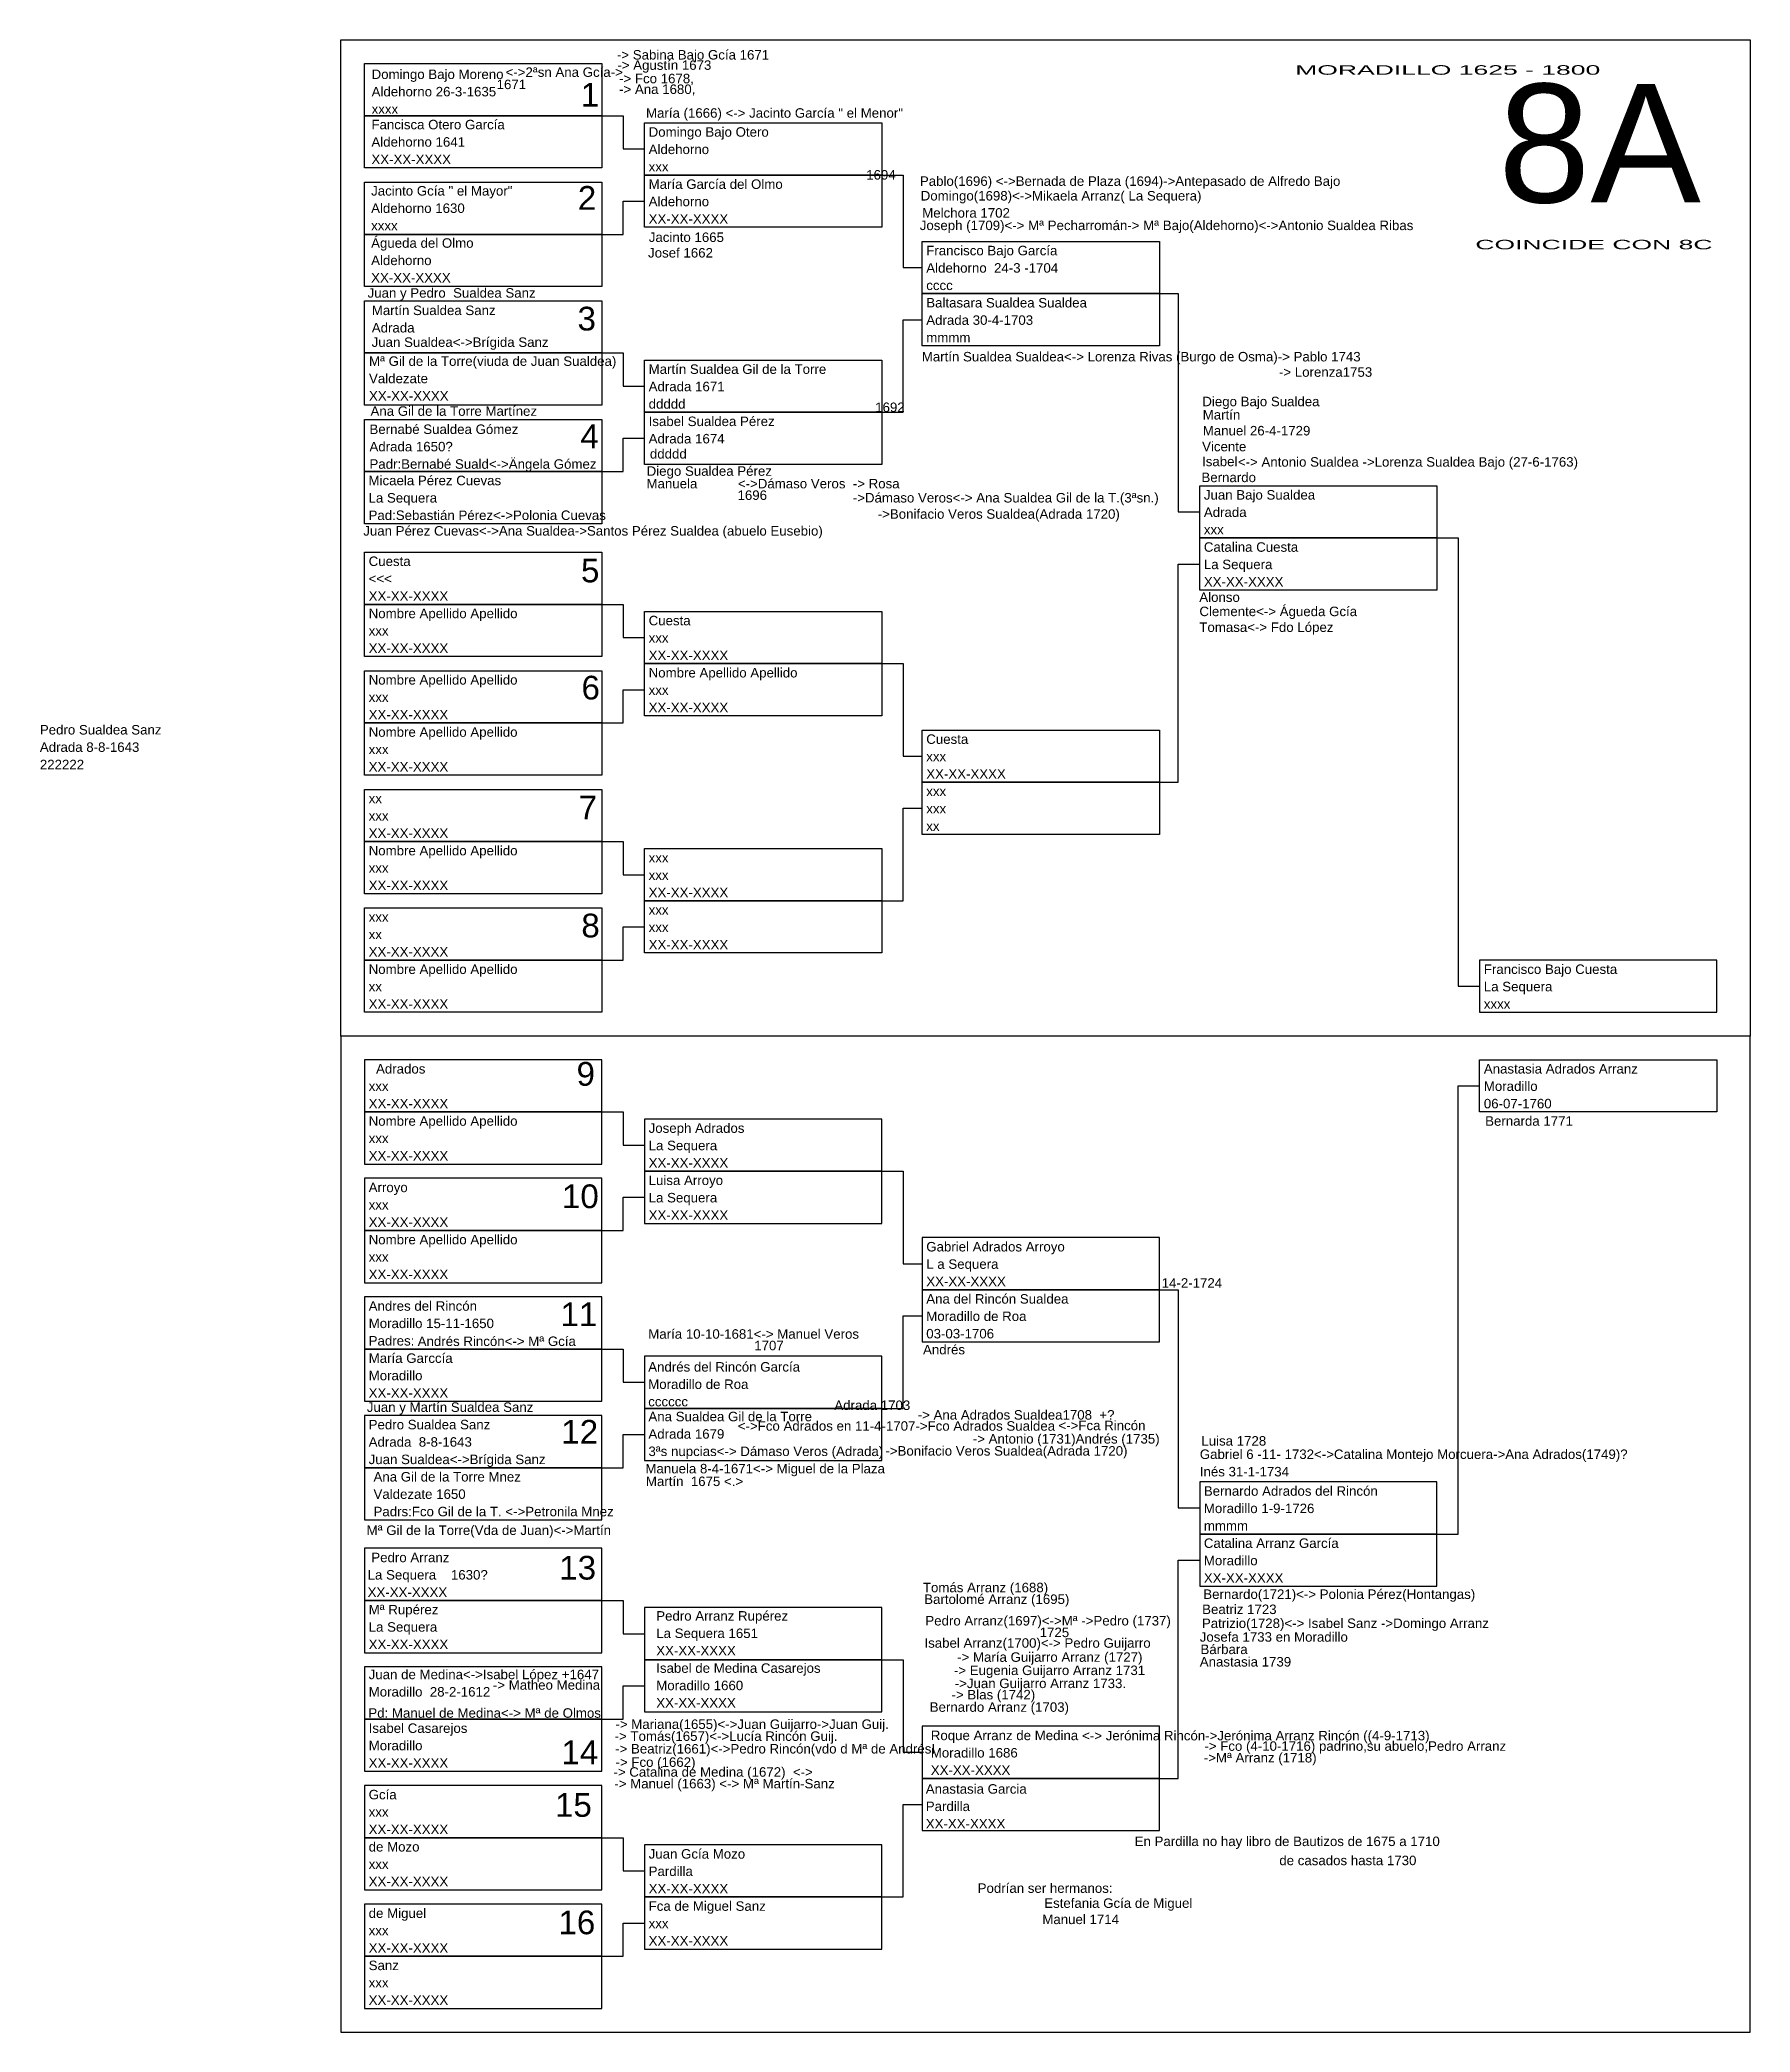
# Model space of a CAD drawing. Header units: millimetres. Extents: x -16844 to 23151, y -8543 to 4892.
# Drawn here: x -3132.7 to -2772.3, y 0 to 420 of the extents above; entities that cross this region are included whole.
import ezdxf
from ezdxf.enums import TextEntityAlignment as Align

# ---------------------------------------------------------------- set-up
doc = ezdxf.new("R2010")
doc.units = ezdxf.units.MM
doc.layers.add('González', color=160, linetype='Continuous')
doc.styles.add('Arial', font='arial.ttf', dxfattribs={"height": 0.01})

msp = doc.modelspace()

# ---------------------------------------------------------------- texts
at = {"style": 'Arial'}
for s, p in [('1', (-3014.88, 405.93)), ('2', (-3015.49, 384.18)), ('3', (-3015.55, 358.73)), ('4', (-3014.96, 333.92)), ('5', (-3014.82, 305.64)), ('6', (-3014.72, 280.94)), ('7', (-3015.3, 255.66)), ('8', (-3014.75, 230.79)), ('9', (-3015.76, 199.52)), ('10', (-3014.95, 173.71)), ('11', (-3015.25, 148.83)), ('12', (-3015.09, 124.06)), ('13', (-3015.53, 95.41)), ('14', (-3015.08, 56.49)), ('15', (-3016.42, 45.4)), ('16', (-3015.7, 20.64))]:
    msp.add_text(s, height=5, dxfattribs=at).set_placement(p, align=Align.RIGHT)
at = {"layer": 'González', "style": 'Arial'}
msp.add_text('8A', height=25, dxfattribs=at).set_placement((-2782.71, 385.72), align=Align.RIGHT)

# ---------------------------------------------------------------- blocks, each defined once
blk = doc.blocks.new('Hoja superior')
for points in [[(0, 210), (297, 210), (297, 0), (0, 0)], [(5, 205), (55, 205), (55, 194), (5, 194)], [(5, 194), (55, 194), (55, 183), (5, 183)], [(64, 192.5), (114, 192.5), (114, 181.5), (64, 181.5)], [(64, 181.5), (114, 181.5), (114, 170.5), (64, 170.5)], [(5, 180), (55, 180), (55, 169), (5, 169)], [(5, 169), (55, 169), (55, 158), (5, 158)], [(122.5, 167.5), (172.5, 167.5), (172.5, 156.5), (122.5, 156.5)], [(122.5, 156.5), (172.5, 156.5), (172.5, 145.5), (122.5, 145.5)], [(5, 155), (55, 155), (55, 144), (5, 144)], [(5, 144), (55, 144), (55, 133), (5, 133)], [(64, 142.5), (114, 142.5), (114, 131.5), (64, 131.5)], [(64, 131.5), (114, 131.5), (114, 120.5), (64, 120.5)], [(5, 130), (55, 130), (55, 119), (5, 119)], [(5, 119), (55, 119), (55, 108), (5, 108)], [(181, 116), (231, 116), (231, 105), (181, 105)], [(181, 105), (231, 105), (231, 94), (181, 94)], [(5, 102), (55, 102), (55, 91), (5, 91)], [(5, 91), (55, 91), (55, 80), (5, 80)], [(64, 89.5), (114, 89.5), (114, 78.5), (64, 78.5)], [(5, 77), (55, 77), (55, 66), (5, 66)], [(64, 78.5), (114, 78.5), (114, 67.5), (64, 67.5)], [(5, 66), (55, 66), (55, 55), (5, 55)], [(122.5, 64.5), (172.5, 64.5), (172.5, 53.5), (122.5, 53.5)], [(5, 52), (55, 52), (55, 41), (5, 41)], [(122.5, 53.5), (172.5, 53.5), (172.5, 42.5), (122.5, 42.5)], [(5, 41), (55, 41), (55, 30), (5, 30)], [(64, 39.5), (114, 39.5), (114, 28.5), (64, 28.5)], [(5, 27), (55, 27), (55, 16), (5, 16)], [(64, 28.5), (114, 28.5), (114, 17.5), (64, 17.5)], [(5, 16), (55, 16), (55, 5), (5, 5)], [(240, 5), (290, 5), (290, 16), (240, 16)]]:
    blk.add_lwpolyline(points, close=True)
for points in [[(55, 194), (59.5, 194), (59.5, 187), (64, 187)], [(114, 181.5), (118.5, 181.5), (118.5, 162), (122.5, 162)], [(55, 169), (59.5, 169), (59.5, 176), (64, 176)], [(172.5, 156.5), (176.5, 156.5), (176.5, 110.5), (181, 110.5)], [(114, 131.5), (118.5, 131.5), (118.5, 151), (122.5, 151)], [(55, 144), (59.5, 144), (59.5, 137), (64, 137)], [(55, 119), (59.5, 119), (59.5, 126), (64, 126)], [(231, 105), (235.5, 105), (235.5, 10.5), (240, 10.5)], [(172.5, 53.5), (176.5, 53.5), (176.5, 99.5), (181, 99.5)], [(55, 91), (59.5, 91), (59.5, 84), (64, 84)], [(114, 78.5), (118.5, 78.5), (118.5, 59), (122.5, 59)], [(55, 66), (59.5, 66), (59.5, 73), (64, 73)], [(114, 28.5), (118.5, 28.5), (118.5, 48), (122.5, 48)], [(55, 41), (59.5, 41), (59.5, 34), (64, 34)], [(55, 16), (59.5, 16), (59.5, 23), (64, 23)]]:
    blk.add_lwpolyline(points)
blk = doc.blocks.new('Hoja inferior')
for points in [[(0, -210), (297, -210), (297, 0), (0, 0)], [(5, -16), (55, -16), (55, -5), (5, -5)], [(240, -5), (290, -5), (290, -16), (240, -16)], [(5, -27), (55, -27), (55, -16), (5, -16)], [(64, -28.5), (114, -28.5), (114, -17.5), (64, -17.5)], [(64, -39.5), (114, -39.5), (114, -28.5), (64, -28.5)], [(5, -41), (55, -41), (55, -30), (5, -30)], [(5, -52), (55, -52), (55, -41), (5, -41)], [(122.5, -53.5), (172.5, -53.5), (172.5, -42.5), (122.5, -42.5)], [(122.5, -64.5), (172.5, -64.5), (172.5, -53.5), (122.5, -53.5)], [(5, -66), (55, -66), (55, -55), (5, -55)], [(5, -77), (55, -77), (55, -66), (5, -66)], [(64, -78.5), (114, -78.5), (114, -67.5), (64, -67.5)], [(64, -89.5), (114, -89.5), (114, -78.5), (64, -78.5)], [(5, -91), (55, -91), (55, -80), (5, -80)], [(5, -102), (55, -102), (55, -91), (5, -91)], [(181, -105), (231, -105), (231, -94), (181, -94)], [(5, -119), (55, -119), (55, -108), (5, -108)], [(181, -116), (231, -116), (231, -105), (181, -105)], [(5, -130), (55, -130), (55, -119), (5, -119)], [(64, -131.5), (114, -131.5), (114, -120.5), (64, -120.5)], [(5, -144), (55, -144), (55, -133), (5, -133)], [(64, -142.5), (114, -142.5), (114, -131.5), (64, -131.5)], [(5, -155), (55, -155), (55, -144), (5, -144)], [(122.5, -156.5), (172.5, -156.5), (172.5, -145.5), (122.5, -145.5)], [(5, -169), (55, -169), (55, -158), (5, -158)], [(122.5, -167.5), (172.5, -167.5), (172.5, -156.5), (122.5, -156.5)], [(5, -180), (55, -180), (55, -169), (5, -169)], [(64, -181.5), (114, -181.5), (114, -170.5), (64, -170.5)], [(5, -194), (55, -194), (55, -183), (5, -183)], [(64, -192.5), (114, -192.5), (114, -181.5), (64, -181.5)], [(5, -205), (55, -205), (55, -194), (5, -194)]]:
    blk.add_lwpolyline(points, close=True)
for points in [[(231, -105), (235.5, -105), (235.5, -10.5), (240, -10.5)], [(55, -16), (59.5, -16), (59.5, -23), (64, -23)], [(114, -28.5), (118.5, -28.5), (118.5, -48), (122.5, -48)], [(55, -41), (59.5, -41), (59.5, -34), (64, -34)], [(172.5, -53.5), (176.5, -53.5), (176.5, -99.5), (181, -99.5)], [(114, -78.5), (118.5, -78.5), (118.5, -59), (122.5, -59)], [(55, -66), (59.5, -66), (59.5, -73), (64, -73)], [(55, -91), (59.5, -91), (59.5, -84), (64, -84)], [(172.5, -156.5), (176.5, -156.5), (176.5, -110.5), (181, -110.5)], [(55, -119), (59.5, -119), (59.5, -126), (64, -126)], [(114, -131.5), (118.5, -131.5), (118.5, -151), (122.5, -151)], [(55, -144), (59.5, -144), (59.5, -137), (64, -137)], [(114, -181.5), (118.5, -181.5), (118.5, -162), (122.5, -162)], [(55, -169), (59.5, -169), (59.5, -176), (64, -176)], [(55, -194), (59.5, -194), (59.5, -187), (64, -187)]]:
    blk.add_lwpolyline(points)
blk = doc.blocks.new('Casilla')
at = {"style": 'Arial'}
for tag, p in [('NOMBRE', (0.88, 8.08)), ('LUGAR_NACIMIENTO', (0.88, 4.42)), ('FECHA', (0.88, 0.75))]:
    blk.add_attdef(tag, p, '', height=2, dxfattribs=at)
blk = doc.blocks.new('Hermanos')
at = {"style": 'Arial'}
blk.add_attdef('NOMBRE', (0, 0), '', height=2, dxfattribs=at)

# ---------------------------------------------------------------- block references
for name, p, values in [('Hermanos', (-3011.13, 415.85), {'NOMBRE': '-> Sabina Bajo Gcía 1671'}), ('Hermanos', (-3011.04, 413.68), {'NOMBRE': '-> Agustín 1673'}), ('Casilla', (-3063.71, 403.66), {'NOMBRE': 'Domingo Bajo Moreno', 'LUGAR_NACIMIENTO': 'Aldehorno 26-3-1635', 'FECHA': 'xxxx'}), ('Hermanos', (-3038.81, 409.61), {'NOMBRE': '   1671'}), ('Hermanos', (-3034.6, 412.19), {'NOMBRE': '<->2ªsn Ana Gcía->'}), ('Hermanos', (-3010.68, 410.85), {'NOMBRE': '-> Fco 1678,'}), ('Hermanos', (-3010.68, 408.59), {'NOMBRE': '-> Ana 1680,'}), ('Casilla', (-3063.75, 393.06), {'NOMBRE': 'Fancisca Otero García', 'LUGAR_NACIMIENTO': 'Aldehorno 1641', 'FECHA': 'XX-XX-XXXX'}), ('Hermanos', (-3005.01, 403.58), {'NOMBRE': 'María (1666) <-> Jacinto García " el Menor"'}), ('Casilla', (-3005.33, 391.5), {'NOMBRE': 'Domingo Bajo Otero', 'LUGAR_NACIMIENTO': 'Aldehorno', 'FECHA': 'xxx'}), ('Casilla', (-3005.33, 380.5), {'NOMBRE': 'María García del Olmo', 'LUGAR_NACIMIENTO': 'Aldehorno', 'FECHA': 'XX-XX-XXXX'}), ('Hermanos', (-2964.81, 390.54), {'NOMBRE': '        1694'}), ('Casilla', (-3063.81, 379.09), {'NOMBRE': 'Jacinto Gcía " el Mayor"', 'LUGAR_NACIMIENTO': 'Aldehorno 1630', 'FECHA': 'xxxx'}), ('Hermanos', (-2947.12, 386.13), {'NOMBRE': 'Domingo(1698)<->Mikaela Arranz( La Sequera)'}), ('Hermanos', (-2946.8, 382.52), {'NOMBRE': 'Melchora 1702'}), ('Casilla', (-3063.81, 368.09), {'NOMBRE': 'Águeda del Olmo', 'LUGAR_NACIMIENTO': 'Aldehorno ', 'FECHA': 'XX-XX-XXXX'}), ('Hermanos', (-3004.42, 377.39), {'NOMBRE': 'Jacinto 1665'}), ('Hermanos', (-2947.32, 379.89), {'NOMBRE': 'Joseph (1709)<-> Mª Pecharromán-> Mª Bajo(Aldehorno)<->Antonio Sualdea Ribas'}), ('Hermanos', (-3004.57, 374.11), {'NOMBRE': 'Josef 1662'}), ('Casilla', (-2946.83, 366.5), {'NOMBRE': 'Francisco Bajo García', 'LUGAR_NACIMIENTO': 'Aldehorno  24-3 -1704', 'FECHA': 'cccc'}), ('Casilla', (-2946.83, 355.5), {'NOMBRE': 'Baltasara Sualdea Sualdea', 'LUGAR_NACIMIENTO': 'Adrada 30-4-1703', 'FECHA': 'mmmm'}), ('Casilla', (-3064.26, 343.19), {'NOMBRE': 'Mª Gil de la Torre(viuda de Juan Sualdea)', 'LUGAR_NACIMIENTO': 'Valdezate', 'FECHA': 'XX-XX-XXXX'}), ('Casilla', (-3005.33, 341.5), {'NOMBRE': 'Martín Sualdea Gil de la Torre', 'LUGAR_NACIMIENTO': 'Adrada 1671', 'FECHA': 'ddddd'}), ('Hermanos', (-2887.77, 342.76), {'NOMBRE': 'Diego Bajo Sualdea'}), ('Hermanos', (-2962.92, 341.54), {'NOMBRE': '        1692'}), ('Hermanos', (-2887.69, 339.96), {'NOMBRE': 'Martín'}), ('Casilla', (-3064.16, 328.83), {'NOMBRE': 'Bernabé Sualdea Gómez', 'LUGAR_NACIMIENTO': 'Adrada 1650?', 'FECHA': 'Padr:Bernabé Suald<->Ängela Gómez'}), ('Hermanos', (-2887.68, 336.61), {'NOMBRE': 'Manuel 26-4-1729'}), ('Hermanos', (-2887.82, 333.26), {'NOMBRE': 'Vicente'}), ('Hermanos', (-2887.83, 330.11), {'NOMBRE': 'Isabel'}), ('Casilla', (-3064.36, 318.03), {'NOMBRE': 'Micaela Pérez Cuevas', 'LUGAR_NACIMIENTO': 'La Sequera', 'FECHA': 'Pad:Sebastián Pérez<->Polonia Cuevas'}), ('Hermanos', (-3004.87, 328.1), {'NOMBRE': 'Diego Sualdea Pérez'}), ('Hermanos', (-2887.96, 326.76), {'NOMBRE': 'Bernardo'}), ('Hermanos', (-3004.9, 325.45), {'NOMBRE': 'Manuela           <->Dámaso Veros  -> Rosa'}), ('Hermanos', (-3015.99, 323.01), {'NOMBRE': '                                       1696'}), ('Hermanos', (-2961.43, 322.47), {'NOMBRE': '->Dámaso Veros<-> Ana Sualdea Gil de la T.(3ªsn.)'}), ('Casilla', (-2888.33, 315), {'NOMBRE': 'Juan Bajo Sualdea', 'LUGAR_NACIMIENTO': 'Adrada', 'FECHA': 'xxx'}), ('Casilla', (-3064.33, 301), {'NOMBRE': 'Cuesta', 'LUGAR_NACIMIENTO': '<<<', 'FECHA': 'XX-XX-XXXX'}), ('Casilla', (-2888.33, 304), {'NOMBRE': 'Catalina Cuesta', 'LUGAR_NACIMIENTO': 'La Sequera', 'FECHA': 'XX-XX-XXXX'}), ('Hermanos', (-2888.41, 301.51), {'NOMBRE': 'Alonso'}), ('Casilla', (-3064.33, 290), {'NOMBRE': 'Nombre Apellido Apellido', 'LUGAR_NACIMIENTO': 'xxx', 'FECHA': 'XX-XX-XXXX'}), ('Casilla', (-3005.33, 288.5), {'NOMBRE': 'Cuesta', 'LUGAR_NACIMIENTO': 'xxx', 'FECHA': 'XX-XX-XXXX'}), ('Casilla', (-3064.33, 276), {'NOMBRE': 'Nombre Apellido Apellido', 'LUGAR_NACIMIENTO': 'xxx', 'FECHA': 'XX-XX-XXXX'}), ('Casilla', (-3005.33, 277.5), {'NOMBRE': 'Nombre Apellido Apellido', 'LUGAR_NACIMIENTO': 'xxx', 'FECHA': 'XX-XX-XXXX'}), ('Casilla', (-3133.62, 265.48), {'NOMBRE': 'Pedro Sualdea Sanz', 'LUGAR_NACIMIENTO': 'Adrada 8-8-1643', 'FECHA': '222222'}), ('Casilla', (-3064.33, 265), {'NOMBRE': 'Nombre Apellido Apellido', 'LUGAR_NACIMIENTO': 'xxx', 'FECHA': 'XX-XX-XXXX'}), ('Casilla', (-2946.83, 263.5), {'NOMBRE': 'Cuesta', 'LUGAR_NACIMIENTO': 'xxx', 'FECHA': 'XX-XX-XXXX'}), ('Casilla', (-3064.33, 251), {'NOMBRE': 'xx', 'LUGAR_NACIMIENTO': 'xxx', 'FECHA': 'XX-XX-XXXX'}), ('Casilla', (-2946.83, 252.5), {'NOMBRE': 'xxx', 'LUGAR_NACIMIENTO': 'xxx', 'FECHA': 'xx'}), ('Casilla', (-3064.33, 240), {'NOMBRE': 'Nombre Apellido Apellido', 'LUGAR_NACIMIENTO': 'xxx', 'FECHA': 'XX-XX-XXXX'}), ('Casilla', (-3005.33, 238.5), {'NOMBRE': 'xxx', 'LUGAR_NACIMIENTO': 'xxx', 'FECHA': 'XX-XX-XXXX'}), ('Casilla', (-3064.33, 226), {'NOMBRE': 'xxx', 'LUGAR_NACIMIENTO': 'xx', 'FECHA': 'XX-XX-XXXX'}), ('Casilla', (-3005.33, 227.5), {'NOMBRE': 'xxx', 'LUGAR_NACIMIENTO': 'xxx', 'FECHA': 'XX-XX-XXXX'}), ('Casilla', (-3064.33, 215), {'NOMBRE': 'Nombre Apellido Apellido', 'LUGAR_NACIMIENTO': 'xx', 'FECHA': 'XX-XX-XXXX'}), ('Casilla', (-2829.33, 215), {'NOMBRE': 'Francisco Bajo Cuesta', 'LUGAR_NACIMIENTO': 'La Sequera', 'FECHA': 'xxxx'}), ('Casilla', (-3064.33, 194), {'NOMBRE': '  Adrados', 'LUGAR_NACIMIENTO': 'xxx', 'FECHA': 'XX-XX-XXXX'}), ('Casilla', (-2829.33, 194), {'NOMBRE': 'Anastasia Adrados Arranz', 'LUGAR_NACIMIENTO': 'Moradillo', 'FECHA': '06-07-1760'}), ('Casilla', (-3064.33, 183), {'NOMBRE': 'Nombre Apellido Apellido', 'LUGAR_NACIMIENTO': 'xxx', 'FECHA': 'XX-XX-XXXX'}), ('Casilla', (-3005.33, 181.5), {'NOMBRE': 'Joseph Adrados', 'LUGAR_NACIMIENTO': 'La Sequera', 'FECHA': 'XX-XX-XXXX'}), ('Hermanos', (-2828.17, 191.08), {'NOMBRE': 'Bernarda 1771'}), ('Casilla', (-3005.33, 170.5), {'NOMBRE': 'Luisa Arroyo', 'LUGAR_NACIMIENTO': 'La Sequera', 'FECHA': 'XX-XX-XXXX'}), ('Casilla', (-3064.33, 169), {'NOMBRE': 'Arroyo', 'LUGAR_NACIMIENTO': 'xxx', 'FECHA': 'XX-XX-XXXX'}), ('Casilla', (-3064.33, 158), {'NOMBRE': 'Nombre Apellido Apellido', 'LUGAR_NACIMIENTO': 'xxx', 'FECHA': 'XX-XX-XXXX'}), ('Casilla', (-2946.83, 156.5), {'NOMBRE': 'Gabriel Adrados Arroyo', 'LUGAR_NACIMIENTO': 'L a Sequera', 'FECHA': 'XX-XX-XXXX'}), ('Casilla', (-2946.83, 145.5), {'NOMBRE': 'Ana del Rincón Sualdea', 'LUGAR_NACIMIENTO': 'Moradillo de Roa', 'FECHA': '03-03-1706'}), ('Hermanos', (-2896.33, 156.94), {'NOMBRE': '14-2-1724'}), ('Casilla', (-3064.33, 144), {'NOMBRE': 'Andres del Rincón', 'LUGAR_NACIMIENTO': 'Moradillo 15-11-1650', 'FECHA': 'Padres:'}), ('Hermanos', (-3004.53, 146.18), {'NOMBRE': 'María 10-10-1681<-> Manuel Veros'}), ('Casilla', (-3064.33, 133), {'NOMBRE': 'María Garccía', 'LUGAR_NACIMIENTO': 'Moradillo ', 'FECHA': 'XX-XX-XXXX'}), ('Hermanos', (-3053.12, 144.65), {'NOMBRE': 'Andrés Rincón<-> Mª Gcía'}), ('Hermanos', (-2996.95, 143.75), {'NOMBRE': '                   1707'}), ('Hermanos', (-2946.63, 142.89), {'NOMBRE': 'Andrés'}), ('Casilla', (-3005.42, 131.17), {'NOMBRE': 'Andrés del Rincón García', 'LUGAR_NACIMIENTO': 'Moradillo de Roa', 'FECHA': 'cccccc'}), ('Hermanos', (-2965.32, 131.16), {'NOMBRE': 'Adrada 1703'}), ('Casilla', (-3064.33, 119), {'NOMBRE': 'Pedro Sualdea Sanz', 'LUGAR_NACIMIENTO': 'Adrada  8-8-1643', 'FECHA': 'Juan Sualdea<->Brígida Sanz'}), ('Hermanos', (-2918.08, 126.9), {'NOMBRE': '<->Fca Rincón'}), ('Hermanos', (-2887.98, 123.65), {'NOMBRE': 'Luisa 1728'}), ('Casilla', (-3063.31, 108), {'NOMBRE': 'Ana Gil de la Torre Mnez', 'LUGAR_NACIMIENTO': 'Valdezate 1650', 'FECHA': 'Padrs:Fco Gil de la T. <->Petronila Mnez'}), ('Hermanos', (-3005.13, 117.8), {'NOMBRE': 'Manuela 8-4-1671<-> Miguel de la Plaza'}), ('Hermanos', (-3005.03, 115.12), {'NOMBRE': 'Martín  1675 <.>'}), ('Casilla', (-2888.33, 105), {'NOMBRE': 'Bernardo Adrados del Rincón', 'LUGAR_NACIMIENTO': 'Moradillo 1-9-1726', 'FECHA': 'mmmm'}), ('Hermanos', (-3063.88, 104.81), {'NOMBRE': 'Mª Gil de la Torre(Vda de Juan)<->Martín'}), ('Casilla', (-3064.55, 90.99), {'NOMBRE': ' Pedro Arranz', 'LUGAR_NACIMIENTO': 'La Sequera    1630?', 'FECHA': 'XX-XX-XXXX'}), ('Casilla', (-2888.33, 94), {'NOMBRE': 'Catalina Arranz García', 'LUGAR_NACIMIENTO': 'Moradillo', 'FECHA': 'XX-XX-XXXX'}), ('Hermanos', (-2946.66, 92.73), {'NOMBRE': 'Tomás Arranz (1688)'}), ('Hermanos', (-2946.38, 90.27), {'NOMBRE': 'Bartolomé Arranz (1695)'}), ('Hermanos', (-2887.57, 91.33), {'NOMBRE': 'Bernardo(1721)<-> Polonia Pérez(Hontangas)'}), ('Casilla', (-3064.33, 80), {'NOMBRE': 'Mª Rupérez', 'LUGAR_NACIMIENTO': 'La Sequera', 'FECHA': 'XX-XX-XXXX'}), ('Casilla', (-3003.73, 78.67), {'NOMBRE': 'Pedro Arranz Rupérez', 'LUGAR_NACIMIENTO': 'La Sequera 1651', 'FECHA': 'XX-XX-XXXX'}), ('Hermanos', (-2887.81, 88.14), {'NOMBRE': 'Beatriz 1723'}), ('Hermanos', (-2946.14, 85.73), {'NOMBRE': 'Pedro Arranz(1697)<->Mª ->Pedro (1737) '}), ('Hermanos', (-2936.79, 83.28), {'NOMBRE': '                   1725'}), ('Hermanos', (-2888.32, 82.31), {'NOMBRE': 'Josefa 1733 en Moradillo'}), ('Hermanos', (-2946.33, 81.04), {'NOMBRE': 'Isabel Arranz(1700)<-> Pedro Guijarro'}), ('Hermanos', (-2947.2, 78.07), {'NOMBRE': '          -> María Guijarro Arranz (1727)'}), ('Hermanos', (-2888.16, 79.7), {'NOMBRE': 'Bárbara'}), ('Casilla', (-3003.73, 67.67), {'NOMBRE': 'Isabel de Medina Casarejos', 'LUGAR_NACIMIENTO': 'Moradillo 1660', 'FECHA': 'XX-XX-XXXX'}), ('Hermanos', (-2940.12, 75.28), {'NOMBRE': '-> Eugenia Guijarro Arranz 1731'}), ('Hermanos', (-2888.31, 77.08), {'NOMBRE': 'Anastasia 1739'}), ('Hermanos', (-3037.28, 72.19), {'NOMBRE': '-> Matheo Medina'}), ('Hermanos', (-2940.62, 70.15), {'NOMBRE': '-> Blas (1742)'}), ('Hermanos', (-2945.22, 67.53), {'NOMBRE': 'Bernardo Arranz (1703)'}), ('Casilla', (-3064.33, 55), {'NOMBRE': 'Isabel Casarejos', 'LUGAR_NACIMIENTO': 'Moradillo', 'FECHA': 'XX-XX-XXXX'}), ('Hermanos', (-3011.62, 61.4), {'NOMBRE': '-> Tomás(1657)<->Lucía Rincón Guij.'}), ('Hermanos', (-3011.45, 63.92), {'NOMBRE': '-> Mariana(1655)<->Juan Guijarro->Juan Guij.'}), ('Casilla', (-2945.87, 53.48), {'NOMBRE': 'Roque Arranz de Medina', 'LUGAR_NACIMIENTO': 'Moradillo 1686', 'FECHA': 'XX-XX-XXXX'}), ('Hermanos', (-2913.1, 61.51), {'NOMBRE': '<-> Jerónima Rincón->Jerónima Arranz Rincón ((4-9-1713)'}), ('Hermanos', (-3011.51, 58.74), {'NOMBRE': '-> Beatriz(1661)<->Pedro Rincón(vdo d Mª de AndrésI'}), ('Hermanos', (-2887.47, 56.86), {'NOMBRE': '->Mª Arranz (1718)'}), ('Hermanos', (-2887.34, 59.31), {'NOMBRE': '-> Fco (4-10-1716) padrino,su abuelo,Pedro Arranz'}), ('Hermanos', (-3011.87, 53.85), {'NOMBRE': '-> Catalina de Medina (1672)  <->'}), ('Hermanos', (-3011.43, 55.92), {'NOMBRE': '-> Fco (1662) '}), ('Casilla', (-3064.33, 41), {'NOMBRE': 'Gcía', 'LUGAR_NACIMIENTO': 'xxx', 'FECHA': 'XX-XX-XXXX'}), ('Hermanos', (-3012.46, 51.39), {'NOMBRE': ' -> Manuel (1663) <-> Mª Martín-Sanz     '}), ('Casilla', (-2946.93, 42.19), {'NOMBRE': 'Anastasia Garcia', 'LUGAR_NACIMIENTO': 'Pardilla', 'FECHA': 'XX-XX-XXXX'}), ('Casilla', (-3064.33, 30), {'NOMBRE': 'de Mozo', 'LUGAR_NACIMIENTO': 'xxx', 'FECHA': 'XX-XX-XXXX'}), ('Hermanos', (-2902.03, 39.23), {'NOMBRE': 'En Pardilla no hay libro de Bautizos de 1675 a 1710'}), ('Hermanos', (-2901.82, 35.2), {'NOMBRE': '                                       de casados hasta 1730'}), ('Hermanos', (-2935.11, 29.36), {'NOMBRE': 'Podrían ser hermanos:'}), ('Casilla', (-3064.33, 16), {'NOMBRE': 'de Miguel', 'LUGAR_NACIMIENTO': 'xxx', 'FECHA': 'XX-XX-XXXX'}), ('Casilla', (-3064.33, 5), {'NOMBRE': 'Sanz', 'LUGAR_NACIMIENTO': 'xxx', 'FECHA': 'XX-XX-XXXX'})]:
    msp.add_blockref(name, p).add_auto_attribs(values)
ref = msp.add_blockref('Hermanos', (-2880.62, 412.65))
ref.add_attrib('NOMBRE', '        MORADILLO 1625 - 1800', (-2880.62, 412.65), dxfattribs={"height": 2, "style": 'Arial', "width": 2})
ref = msp.add_blockref('Hermanos', (-2947.29, 389.22))
ref.add_attrib('NOMBRE', 'Pablo(1696) <->Bernada de Plaza (1694)->Antepasado de Alfredo Bajo', (-2947.29, 389.22), dxfattribs={"color": 6, "height": 2, "style": 'Arial'})
ref = msp.add_blockref('Hermanos', (-2848.87, 375.84))
ref.add_attrib('NOMBRE', '            COINCIDE CON 8C', (-2848.87, 375.84), dxfattribs={"color": 30, "height": 2, "style": 'Arial', "width": 2})
ref = msp.add_blockref('Casilla', (-3064.56, 364.9))
ref.add_attrib('FECHA', 'Juan y Pedro  Sualdea Sanz', (-3063.68, 365.65), dxfattribs={"height": 2, "style": 'Arial'})
ref = msp.add_blockref('Casilla', (-3063.67, 353.9))
ref.add_attrib('NOMBRE', 'Martín Sualdea Sanz', (-3062.79, 361.98), dxfattribs={"height": 2, "style": 'Arial'})
ref.add_attrib('LUGAR_NACIMIENTO', 'Adrada', (-3062.79, 358.31), dxfattribs={"height": 2, "style": 'Arial'})
ref = msp.add_blockref('Casilla', (-3063.7, 354.52))
ref.add_attrib('FECHA', 'Juan Sualdea<->Brígida Sanz', (-3062.82, 355.27), dxfattribs={"height": 2, "style": 'Arial'})
ref = msp.add_blockref('Casilla', (-2947.76, 344.12))
ref.add_attrib('NOMBRE', 'Martín Sualdea Sualdea<-> Lorenza Rivas (Burgo de Osma)-> Pablo 1743', (-2946.89, 352.21), dxfattribs={"color": 1, "height": 2, "style": 'Arial'})
ref = msp.add_blockref('Casilla', (-2947.78, 340.89))
ref.add_attrib('NOMBRE', '                                                                                                 -> Lorenza1753', (-2946.91, 348.97), dxfattribs={"color": 3, "height": 2, "style": 'Arial'})
ref = msp.add_blockref('Casilla', (-3063.94, 332.66))
ref.add_attrib('NOMBRE', 'Ana Gil de la Torre Martínez', (-3063.06, 340.74), dxfattribs={"height": 2, "style": 'Arial'})
ref = msp.add_blockref('Casilla', (-3005.33, 330.5))
ref.add_attrib('NOMBRE', 'Isabel Sualdea Pérez', (-3004.45, 338.58), dxfattribs={"height": 2, "style": 'Arial'})
ref.add_attrib('LUGAR_NACIMIENTO', 'Adrada 1674', (-3004.45, 334.92), dxfattribs={"height": 2, "style": 'Arial'})
ref = msp.add_blockref('Casilla', (-3005.06, 330.98))
ref.add_attrib('FECHA', 'ddddd', (-3004.19, 331.73), dxfattribs={"height": 2, "style": 'Arial'})
ref = msp.add_blockref('Hermanos', (-2880.28, 330.02))
ref.add_attrib('NOMBRE', '<-> Antonio Sualdea ->Lorenza Sualdea Bajo (27-6-1763)', (-2880.28, 330.02), dxfattribs={"color": 1, "height": 2, "style": 'Arial'})
ref = msp.add_blockref('Casilla', (-2957.06, 318.29))
ref.add_attrib('FECHA', '->Bonifacio Veros Sualdea(Adrada 1720)', (-2956.18, 319.04), dxfattribs={"color": 7, "height": 2, "style": 'Arial'})
ref = msp.add_blockref('Hermanos', (-3064.59, 315.49))
ref.add_attrib('NOMBRE', 'Juan Pérez Cuevas<->Ana Sualdea->Santos Pérez Sualdea (abuelo Eusebio)', (-3064.59, 315.49), dxfattribs={"color": 3, "height": 2, "style": 'Arial'})
ref = msp.add_blockref('Hermanos', (-2888.39, 298.51))
ref.add_attrib('NOMBRE', 'Clemente<-> Águeda Gcía', (-2888.39, 298.51), dxfattribs={"color": 2, "height": 2, "style": 'Arial'})
ref = msp.add_blockref('Hermanos', (-2888.4, 295.18))
ref.add_attrib('NOMBRE', 'Tomasa<-> Fdo López', (-2888.4, 295.18), dxfattribs={"color": 2, "height": 2, "style": 'Arial'})
ref = msp.add_blockref('Casilla', (-3064.72, 130.01))
ref.add_attrib('FECHA', 'Juan y Martín Sualdea Sanz', (-3063.84, 130.76), dxfattribs={"height": 2, "style": 'Arial'})
ref = msp.add_blockref('Casilla', (-3005.38, 120.7))
ref.add_attrib('NOMBRE', 'Ana Sualdea Gil de la Torre', (-3004.5, 128.78), dxfattribs={"height": 2, "style": 'Arial'})
ref.add_attrib('LUGAR_NACIMIENTO', 'Adrada 1679', (-3004.5, 125.11), dxfattribs={"height": 2, "style": 'Arial'})
ref.add_attrib('FECHA', '3ªs nupcias<-> Dámaso Veros (Adrada)', (-3004.5, 121.45), dxfattribs={"color": 7, "height": 2, "style": 'Arial'})
ref = msp.add_blockref('Hermanos', (-2995.1, 129.13))
ref.add_attrib('NOMBRE', '                                                             -> Ana Adrados Sualdea1708  +?', (-2995.1, 129.13), dxfattribs={"color": 254, "height": 2, "style": 'Arial'})
ref = msp.add_blockref('Hermanos', (-2985.66, 126.79))
ref.add_attrib('NOMBRE', '<->Fco Adrados en 11-4-1707->Fco Adrados Sualdea', (-2985.66, 126.79), dxfattribs={"color": 254, "height": 2, "style": 'Arial'})
ref = msp.add_blockref('Hermanos', (-2988.92, 124.08))
ref.add_attrib('NOMBRE', '                                                                    -> Antonio (1731)Andrés (1735)', (-2988.92, 124.08), dxfattribs={"color": 254, "height": 2, "style": 'Arial'})
ref = msp.add_blockref('Casilla', (-2955.44, 120.79))
ref.add_attrib('FECHA', '->Bonifacio Veros Sualdea(Adrada 1720)', (-2954.56, 121.54), dxfattribs={"color": 7, "height": 2, "style": 'Arial'})
ref = msp.add_blockref('Casilla', (-2889.18, 116.41))
ref.add_attrib('LUGAR_NACIMIENTO', 'Gabriel 6 -11- 1732<->Catalina Montejo Morcuera->Ana Adrados(1749)?', (-2888.3, 120.83), dxfattribs={"height": 2, "style": 'Arial'})
ref.add_attrib('FECHA', 'Inés 31-1-1734', (-2888.3, 117.16), dxfattribs={"height": 2, "style": 'Arial'})
ref = msp.add_blockref('Hermanos', (-2887.86, 85.2))
ref.add_attrib('NOMBRE', 'Patrizio(1728)<-> Isabel Sanz ->Domingo Arranz', (-2887.86, 85.2), dxfattribs={"color": 3, "height": 2, "style": 'Arial'})
ref = msp.add_blockref('Casilla', (-3064.33, 66.33))
ref.add_attrib('NOMBRE', 'Juan de Medina<->Isabel López +1647', (-3063.45, 74.41), dxfattribs={"height": 2, "style": 'Arial'})
ref.add_attrib('LUGAR_NACIMIENTO', 'Moradillo  28-2-1612', (-3063.45, 70.75), dxfattribs={"height": 2, "style": 'Arial'})
ref = msp.add_blockref('Casilla', (-2940.83, 64.45))
ref.add_attrib('NOMBRE', '->Juan Guijarro Arranz 1733.', (-2939.95, 72.53), dxfattribs={"color": 253, "height": 2, "style": 'Arial'})
ref = msp.add_blockref('Hermanos', (-3063.52, 66.28))
ref.add_attrib('NOMBRE', 'Pd: Manuel de Medina<-> Mª de Olmos ', (-3063.52, 66.28), dxfattribs={"color": 0, "height": 2, "style": 'Arial'})
ref = msp.add_blockref('Casilla', (-3005.33, 28.5))
ref.add_attrib('NOMBRE', 'Juan Gcía Mozo', (-3004.45, 36.58), dxfattribs={"color": 9, "height": 2, "style": 'Arial'})
ref.add_attrib('LUGAR_NACIMIENTO', 'Pardilla', (-3004.45, 32.92), dxfattribs={"height": 2, "style": 'Arial'})
ref.add_attrib('FECHA', 'XX-XX-XXXX', (-3004.45, 29.25), dxfattribs={"height": 2, "style": 'Arial'})
ref = msp.add_blockref('Casilla', (-3005.33, 17.5))
ref.add_attrib('NOMBRE', 'Fca de Miguel Sanz', (-3004.45, 25.58), dxfattribs={"color": 9, "height": 2, "style": 'Arial'})
ref.add_attrib('LUGAR_NACIMIENTO', 'xxx', (-3004.45, 21.92), dxfattribs={"height": 2, "style": 'Arial'})
ref.add_attrib('FECHA', 'XX-XX-XXXX', (-3004.45, 18.25), dxfattribs={"height": 2, "style": 'Arial'})
ref = msp.add_blockref('Casilla', (-2921.97, 18.12))
ref.add_attrib('NOMBRE', 'Estefania Gcía de Miguel', (-2921.09, 26.2), dxfattribs={"color": 253, "height": 2, "style": 'Arial'})
ref = msp.add_blockref('Casilla', (-2922.37, 14.69))
ref.add_attrib('NOMBRE', 'Manuel 1714', (-2921.49, 22.78), dxfattribs={"color": 253, "height": 2, "style": 'Arial'})
at = {"layer": 'González'}
for name in ['Hoja superior', 'Hoja inferior']:
    msp.add_blockref(name, (-3069.33, 210), dxfattribs=at)

msp.set_redraw_order([(e.dxf.handle, doc.entitydb.next_handle()) for e in msp.query("TEXT MTEXT ATTDEF DIMENSION ARC_DIMENSION")])  # texts and dimensions are drawn at this point

doc.saveas('drawing.dxf')
